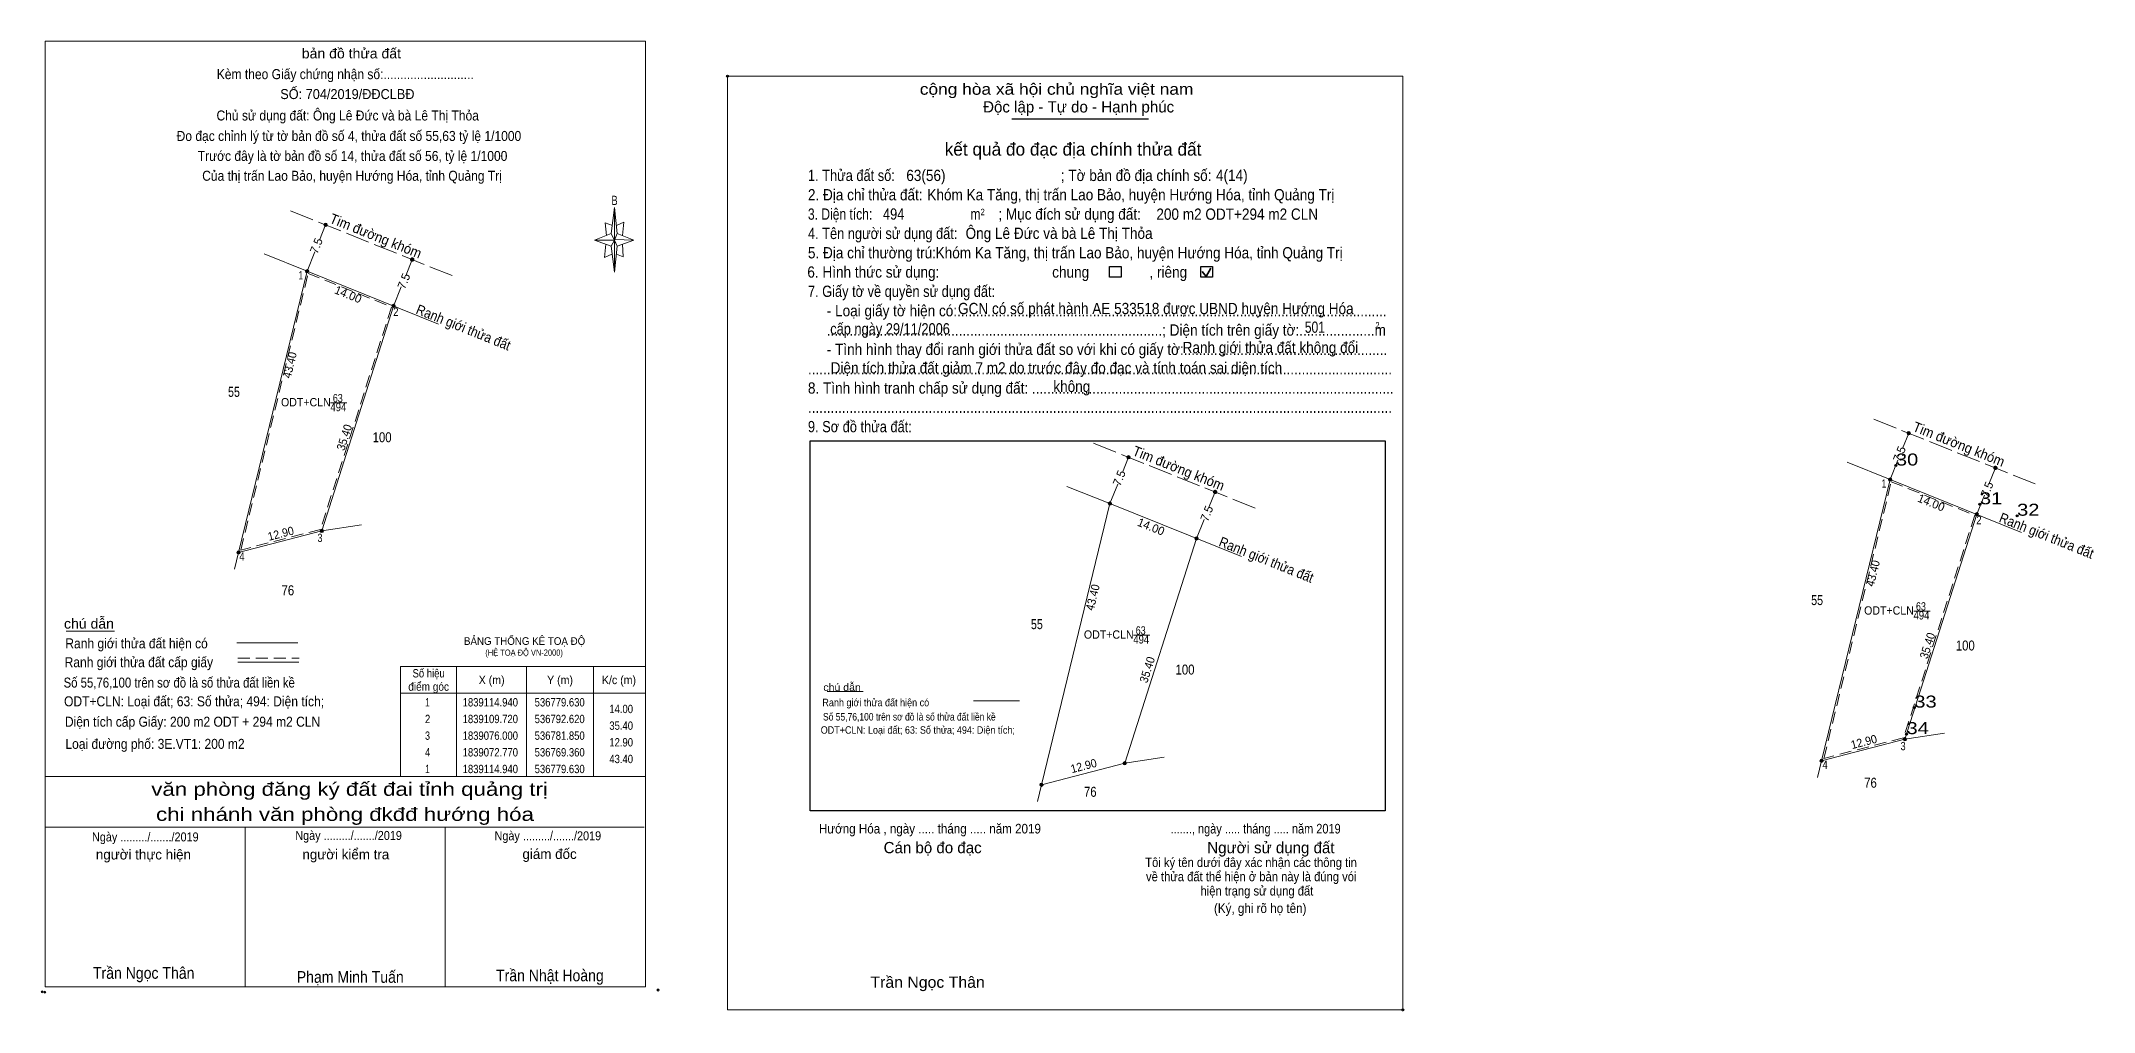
# Model space of a CAD drawing. Header units: metres. Extents: x 536365 to 537455, y 1836570 to 1839181.
# Drawn here: x 536502.3 to 536810.2, y 1839035.1 to 1839180.7 of the extents above; entities that cross this region are included whole.
import ezdxf
from ezdxf.enums import TextEntityAlignment as Align

# ---------------------------------------------------------------- set-up
doc = ezdxf.new("R2010")
doc.units = ezdxf.units.M
doc.header["$LTSCALE"] = 0.6
doc.header["$PDMODE"] = 32
doc.header["$PDSIZE"] = 0.3
doc.linetypes.add('LONG_DASHED', pattern=[7.5, 6, -1.5])
doc.linetypes.add('MEDIUM_DASHED', pattern=[4.5, 3, -1.5])
for name, color, linetype, lineweight in [('1', 7, 'Continuous', 13), ('10', 7, 'Continuous', 13), ('17', 7, 'Continuous', 13), ('2', 7, 'Continuous', 25), ('22', 7, 'LONG_DASHED', 13), ('23', 7, 'Continuous', 13), ('5', 7, 'Continuous', 13), ('6', 7, 'Continuous', 13), ('63', 7, 'Continuous', 13)]:
    doc.layers.add(name, color=color, linetype=linetype, lineweight=lineweight)
doc.layers.add('12', color=7, linetype='Continuous')
doc.layers.add('7', color=7, linetype='Continuous')

msp = doc.modelspace()

# ---------------------------------------------------------------- texts
at = {"layer": '1', "width": 0.95}
for p in [(536552.2606, 1839150.776), (536789.6606, 1839119.546), (536672.6606, 1839115.936)]:
    msp.add_text('Tim đường khóm', height=1.5, rotation=338.125, dxfattribs=at).set_placement(p, align=Align.CENTER)
at = {"layer": '1'}
for s, height, width, p in [('55', 1.5, 0.8, (536531.28, 1839127.34)), ('494', 1.25, 0.85, (536546.93, 1839125.18)), ('100', 1.5, 0.85, (536553.495, 1839120.53)), ('55', 1.5, 0.8, (536768.68, 1839096.11)), ('494', 1.25, 0.85, (536784.33, 1839093.95)), ('55', 1.5, 0.8, (536651.68, 1839092.5)), ('494', 1.25, 0.85, (536667.33, 1839090.34)), ('100', 1.5, 0.85, (536790.895, 1839089.3)), ('100', 1.5, 0.85, (536673.895, 1839085.69))]:
    msp.add_text(s, height=height, dxfattribs=dict(at, width=width)).set_placement(p, align=Align.CENTER)
for s, height, width, p in [('BẢNG THỐNG KÊ TOẠ ĐỘ ', 1.15, 0.95, (536565.77, 1839090.14)), ('(HỆ TOẠ ĐỘ VN-2000)', 0.93, 0.9, (536568.97, 1839088.52))]:
    msp.add_text(s, height=height, dxfattribs=dict(at, width=width)).set_placement(p)
at = {"layer": '10'}
for s, width, p in [('ODT+CLN', 0.95, (536542.06, 1839125.91)), ('63', 0.8, (536546.85, 1839126.52)), ('ODT+CLN', 0.95, (536779.46, 1839094.68)), ('63', 0.8, (536784.25, 1839095.29)), ('ODT+CLN', 0.95, (536662.46, 1839091.07)), ('63', 0.8, (536667.25, 1839091.68))]:
    msp.add_text(s, height=1.25, dxfattribs=dict(at, width=width)).set_placement(p, align=Align.CENTER)
at = {"layer": '12', "width": 1.25}
for s, p in [('30', (536780.5, 1839117.04)), ('31', (536793.1, 1839111.22)), ('32', (536798.67, 1839109.51)), ('33', (536783.26, 1839080.74)), ('34', (536782.09, 1839076.76))]:
    msp.add_text(s, height=1.8, dxfattribs=at).set_placement(p)
at = {"layer": '2'}
for s, height, width, p in [('cộng hòa xã hội chủ nghĩa việt nam', 1.69, 1.15, (536634.12, 1839172.64)), ('1. Thửa đất số:', 1.69, 0.85, (536617.35, 1839159.7)), ('63(56)', 1.69, 0.9, (536632.1, 1839159.7)), ('; Tờ bản đồ địa chính số:', 1.69, 0.9, (536655.27, 1839159.7)), ('4(14)', 1.69, 0.9, (536678.54, 1839159.72)), ('2. Địa chỉ thửa đất:', 1.69, 0.9, (536617.35, 1839156.8)), ('Khóm Ka Tăng, thị trấn Lao Bảo, huyện Hướng Hóa, tỉnh Quảng Trị', 1.69, 0.9, (536635.26, 1839156.8)), ('3. Diện tích:', 1.69, 0.8, (536617.35, 1839153.9)), ('494', 1.69, 0.85, (536628.6, 1839153.91)), ('m', 1.69, 0.8, (536641.71, 1839153.9)), ('2', 0.9657, 0.8, (536643.24, 1839154.58)), ('; Mục đích sử dụng đất:', 1.69, 0.9, (536645.9, 1839153.9)), ('200 m2 ODT+294 m2 CLN', 1.69, 0.9, (536669.6, 1839153.89)), ('4. Tên người sử dụng đất:', 1.69, 0.85, (536617.35, 1839151)), ('Ông Lê Đức và bà Lê Thị Thỏa', 1.69, 0.9, (536640.99, 1839151.02)), ('5. Địa chỉ thường trú:', 1.69, 0.9, (536617.35, 1839148.1)), ('Khóm Ka Tăng, thị trấn Lao Bảo, huyện Hướng Hóa, tỉnh Quảng Trị', 1.69, 0.9, (536636.5, 1839148.1)), ('6. Hình thức sử dụng:', 1.69, 0.9, (536617.26, 1839145.21)), ('7. Giấy tờ về quyền sử dụng đất:', 1.69, 0.85, (536617.35, 1839142.32)), ('chung                , riêng', 1.69, 0.9, (536653.98, 1839145.21)), ('     - Loại giấy tờ hiện có:..................................................................................................................', 1.69, 0.9, (536617.35, 1839139.41)), ('GCN có số phát hành AE 533518 được UBND huyện Hướng Hóa ', 1.69, 0.9, (536639.86, 1839139.74)), ('     .........................................................................................; Diện tích trên giấy tờ:....................m', 1.69, 0.9, (536617.35, 1839136.51)), (' cấp ngày 29/11/2006', 1.69, 0.85, (536620.16, 1839136.69)), ('501', 1.69, 0.8, (536691.86, 1839136.94)), ('2', 0.9657, 0.8, (536702.45, 1839137.58)), ('     - Tình hình thay đổi ranh giới thửa đất so với khi có giấy tờ:......................................................', 1.69, 0.9, (536617.35, 1839133.62)), ('Ranh giới thửa đất không đổi', 1.69, 0.9, (536673.54, 1839133.89)), ('Diện tích thửa đất giảm 7 m2 do trước đây đo đạc và tính toán sai diện tích', 1.69, 0.9, (536620.76, 1839130.84)), ('8. Tình hình tranh chấp sử dụng đất: ................................................................................................', 1.69, 0.9, (536617.35, 1839127.82)), ('...........................................................................................................................................................', 1.69, 0.9, (536617.35, 1839130.72)), ('không', 1.69, 0.9, (536654.15, 1839128.06)), ('9. Sơ đồ thửa đất:', 1.69, 0.85, (536617.35, 1839122.03)), ('...........................................................................................................................................................', 1.69, 0.9, (536617.35, 1839124.93)), ('Hướng Hóa , ngày ..... tháng ..... năm 2019', 1.447, 0.9, (536619, 1839061.86)), ('......., ngày ..... tháng ..... năm 2019', 1.447, 0.85, (536671.73, 1839061.86)), ('(Ký, ghi rõ họ tên)', 1.449, 0.9, (536678.24, 1839049.93)), ('Trần Ngọc Thân', 1.69, 1.05, (536626.72, 1839038.72))]:
    msp.add_text(s, height=height, dxfattribs=dict(at, width=width)).set_placement(p)
for s, p in [('Độc lập - Tự do - Hạnh phúc', (536643.62, 1839169.98)), ('Cán bộ đo đạc', (536628.7, 1839058.9)), ('Người sử dụng đất', (536677.23, 1839058.9))]:
    msp.add_text(s, height=1.69, dxfattribs=at).set_placement(p)
for s, height, p in [('kết quả đo đạc địa chính thửa đất', 1.932, (536657.105, 1839163.51)), ('.', 0.4829, (536706.4989, 1839035.1))]:
    msp.add_text(s, height=height, dxfattribs=at).set_placement(p, align=Align.CENTER)
at = {"layer": '2', "width": 0.9}
for s, p in [('Tôi ký tên dưới đây xác nhận các thông tin', (536683.8, 1839056.83)), ('về thửa đất thể hiện ở bản này là đúng vói', (536683.825, 1839054.7)), ('hiện trạng sử dụng đất', (536684.675, 1839052.56))]:
    msp.add_text(s, height=1.396, dxfattribs=at).set_placement(p, align=Align.CENTER)
at = {"layer": '5'}
for s, height, width, p in [('bản đồ thửa đất', 1.5, 1.05, (536548.89, 1839178.09)), ('Kèm theo Giấy chứng nhận số:...........................', 1.5, 0.9, (536547.97, 1839174.98)), ('SỐ: 704/2019/ĐĐCLBĐ', 1.5, 0.95, (536548.285, 1839171.99)), ('Chủ sử dụng đất: Ông Lê Đức và bà Lê Thị Thỏa', 1.5, 0.9, (536548.335, 1839168.78)), ('Đo đạc chỉnh lý từ tờ bản đồ số 4, thửa đất số 55,63 tỷ lệ 1/1000 ', 1.5, 0.9, (536548.77, 1839165.71)), ('Trước đây là tờ bản đồ số 14, thửa đất số 56, tỷ lệ 1/1000', 1.5, 0.9, (536549.06, 1839162.71)), ('Của thị trấn Lao Bảo, huyện Hướng Hóa, tỉnh Quảng Trị', 1.5, 0.9, (536548.985, 1839159.74)), ('B', 1.378, 0.75, (536588.35, 1839156.11)), ('văn phòng đăng ký đất đai tỉnh quảng trị', 2, 1.25, (536548.615, 1839067.51)), ('chi nhánh văn phòng đkđđ hướng hóa', 2, 1.25, (536547.925, 1839063.75)), ('Ngày ........./......./2019', 1.35, 0.9, (536517.985, 1839060.67)), ('Ngày ........./......./2019', 1.35, 0.9, (536548.465, 1839060.89)), ('Ngày ........./......./2019', 1.35, 0.9, (536578.345, 1839060.84)), ('Trần Ngọc Thân', 1.75, 0.9, (536517.74, 1839040.07)), ('Phạm Minh Tuấn', 1.75, 0.9, (536548.715, 1839039.47)), ('Trần Nhật Hoàng', 1.75, 0.9, (536578.655, 1839039.7))]:
    msp.add_text(s, height=height, dxfattribs=dict(at, width=width)).set_placement(p, align=Align.CENTER)
for s, p in [('người thực hiện', (536517.7, 1839057.96)), ('người kiểm tra', (536548.055, 1839057.98)), ('giám đốc', (536578.605, 1839058.04))]:
    msp.add_text(s, height=1.5, dxfattribs=at).set_placement(p, align=Align.CENTER)
at = {"layer": '6'}
for s, height, width, p in [('chú dẫn', 1.5, 1.05, (536505.79, 1839092.58)), ('Ranh giới thửa đất hiện có ', 1.5, 0.9, (536505.99, 1839089.62)), ('Ranh giới thửa đất cấp giấy', 1.5, 0.9, (536505.88, 1839086.8)), ('Số 55,76,100 trên sơ đồ là số thửa đất liền kề', 1.5, 0.85, (536505.73, 1839083.74)), ('ODT+CLN: Loại đất; 63: Số thửa; 494: Diện tích;', 1.5, 0.9, (536505.8, 1839080.93)), ('chú dẫn', 1.125, 1.05, (536619.66, 1839083.22)), ('Diện tích cấp Giấy: 200 m2 ODT + 294 m2 CLN', 1.5, 0.9, (536505.93, 1839077.87)), ('Ranh giới thửa đất hiện có ', 1.125, 0.9, (536619.51, 1839080.94)), ('Số 55,76,100 trên sơ đồ là số thửa đất liền kề', 1.12, 0.85, (536619.61, 1839078.8)), ('ODT+CLN: Loại đất; 63: Số thửa; 494: Diện tích;', 1.12, 0.9, (536619.27, 1839076.82)), ('Loại đường phố: 3E.VT1: 200 m2', 1.5, 0.9, (536506, 1839074.55))]:
    msp.add_text(s, height=height, dxfattribs=dict(at, width=width)).set_placement(p)
at = {"layer": '63'}
for s, rotation, p in [('7.5', 68.128, (536544.2065, 1839149.7672)), ('7.5', 68.156, (536557.336, 1839144.4575)), ('14.00', 338.107, (536548.167, 1839142.1197)), ('7.5', 68.128, (536781.6065, 1839118.5372)), ('7.5', 68.128, (536664.6065, 1839114.9272)), ('7.5', 68.156, (536794.736, 1839113.2275)), ('7.5', 68.156, (536677.736, 1839109.6175)), ('14.00', 338.107, (536785.567, 1839110.8897)), ('14.00', 338.107, (536668.567, 1839107.2797))]:
    msp.add_text(s, height=1.25, rotation=rotation, dxfattribs=at).set_placement(p, align=Align.CENTER)
for s, width, p in [(' 1', 0.75, (536541.65, 1839144.94)), (' 2', 0.85, (536555.95, 1839139.47)), (' 1', 0.75, (536779.05, 1839113.71)), (' 2', 0.85, (536793.35, 1839108.24)), (' 3', 0.8, (536544.55, 1839105.57)), (' 4', 0.85, (536532.87, 1839102.77)), ('14.00', 0.85, (536591.12, 1839079.91)), ('35.40', 0.85, (536591.12, 1839077.41)), ('43.40', 0.85, (536591.12, 1839072.41)), ('12.90', 0.85, (536591.12, 1839074.91)), (' 3', 0.8, (536781.95, 1839074.34)), (' 4', 0.85, (536770.27, 1839071.54))]:
    msp.add_text(s, height=1.25, dxfattribs=dict(at, width=width)).set_placement(p, align=Align.RIGHT)
for s, height, rotation, width, p in [('Ranh giới thửa đất', 1.5, 338.108, 0.9, (536565.4154, 1839137.059)), ('43.40', 1.25, 76.313, 0.95, (536540.2557, 1839131.9621)), ('35.40', 1.25, 72.287, 0.95, (536548.4232, 1839121.0698)), ('12.90', 1.25, 14.499, 0.95, (536538.4535, 1839106.2348)), ('Ranh giới thửa đất', 1.5, 338.108, 0.9, (536802.8154, 1839105.829)), ('Ranh giới thửa đất', 1.5, 338.108, 0.9, (536685.8154, 1839102.219)), ('43.40', 1.25, 76.313, 0.95, (536777.6557, 1839100.7321)), ('43.40', 1.25, 76.313, 0.95, (536660.6557, 1839097.1221)), ('35.40', 1.25, 72.287, 0.95, (536785.8232, 1839089.8398)), ('35.40', 1.25, 72.287, 0.95, (536668.8232, 1839086.2298)), ('12.90', 1.25, 14.499, 0.95, (536775.8535, 1839075.0048)), ('12.90', 1.25, 14.499, 0.95, (536658.8535, 1839071.3948))]:
    msp.add_text(s, height=height, rotation=rotation, dxfattribs=dict(at, width=width)).set_placement(p, align=Align.CENTER)
for s, height, width, p in [('76', 1.5, 0.85, (536539.355, 1839097.58)), ('Số hiệu', 1.25, 0.85, (536560.47, 1839085.26)), ('điểm góc', 1.25, 0.9, (536560.47, 1839083.26)), ('X (m)', 1.25, 0.95, (536569.92, 1839084.26)), ('Y (m)', 1.25, 0.95, (536580.175, 1839084.26)), ('K/c (m)', 1.25, 0.95, (536589.015, 1839084.26)), (' 2', 1.25, 0.85, (536560.125, 1839078.41)), (' 1', 1.25, 0.75, (536560.12, 1839080.91)), ('1839114.940', 1.25, 0.85, (536569.72, 1839080.91)), ('1839109.720', 1.25, 0.85, (536569.72, 1839078.41)), ('536779.630', 1.25, 0.85, (536580.12, 1839080.91)), ('536792.620', 1.25, 0.85, (536580.12, 1839078.41)), (' 3', 1.25, 0.8, (536560.115, 1839075.91)), ('1839076.000', 1.25, 0.85, (536569.72, 1839075.91)), ('536781.850', 1.25, 0.85, (536580.12, 1839075.91)), (' 4', 1.25, 0.85, (536560.12, 1839073.41)), ('1839072.770', 1.25, 0.85, (536569.72, 1839073.41)), ('536769.360', 1.25, 0.85, (536580.12, 1839073.41)), (' 1', 1.25, 0.75, (536560.12, 1839070.91)), ('1839114.940', 1.25, 0.85, (536569.72, 1839070.91)), ('536779.630', 1.25, 0.85, (536580.12, 1839070.91)), ('76', 1.5, 0.85, (536659.685, 1839067.36)), ('76', 1.5, 0.85, (536776.685, 1839068.72))]:
    msp.add_text(s, height=height, dxfattribs=dict(at, width=width)).set_placement(p, align=Align.CENTER)

# ---------------------------------------------------------------- hatches: boundary and pattern name
at = {"layer": '1'}
for points in [[(536542.484, 1839146.1805, 1), (536541.984, 1839146.1805, 1)], [(536555.474, 1839140.9605, 1), (536554.974, 1839140.9605, 1)], [(536779.88, 1839114.94, 1), (536779.38, 1839114.94, 1)], [(536662.88, 1839111.33, 1), (536662.38, 1839111.33, 1)], [(536544.704, 1839107.2405, 1), (536544.204, 1839107.2405, 1)], [(536792.87, 1839109.72, 1), (536792.37, 1839109.72, 1)], [(536532.214, 1839104.0105, 1), (536531.714, 1839104.0105, 1)], [(536675.87, 1839106.11, 1), (536675.37, 1839106.11, 1)], [(536782.1, 1839076, 1), (536781.6, 1839076, 1)], [(536665.1, 1839072.39, 1), (536664.6, 1839072.39, 1)], [(536769.61, 1839072.77, 1), (536769.11, 1839072.77, 1)], [(536652.61, 1839069.16, 1), (536652.11, 1839069.16, 1)]]:
    msp.add_hatch(color=256, dxfattribs=at).paths.add_polyline_path(points)
at = {"layer": '23'}
for points in [[(536545.274, 1839153.1305, 1), (536544.774, 1839153.1305, 1)], [(536558.264, 1839147.9205, 1), (536557.764, 1839147.9205, 1)], [(536782.67, 1839121.89, 1), (536782.17, 1839121.89, 1)], [(536665.67, 1839118.28, 1), (536665.17, 1839118.28, 1)], [(536795.66, 1839116.68, 1), (536795.16, 1839116.68, 1)], [(536678.66, 1839113.07, 1), (536678.16, 1839113.07, 1)]]:
    msp.add_hatch(color=256, dxfattribs=at).paths.add_polyline_path(points)

# ---------------------------------------------------------------- linework, layer by layer
at = {"layer": '1'}
for p, q in [((536558.01, 1839147.92), (536557.03, 1839145.48)), ((536556.36, 1839143.81), (536555.22, 1839140.96)), ((536795.41, 1839116.68), (536794.43, 1839114.24)), ((536678.41, 1839113.07), (536677.43, 1839110.63)), ((536793.76, 1839112.57), (536792.62, 1839109.72)), ((536676.76, 1839108.96), (536675.62, 1839106.11))]:
    msp.add_line(p, q, dxfattribs=at)
at = {"layer": '1', "linetype": 'MEDIUM_DASHED'}
for points in [[(536542.4, 1839145.84), (536554.91, 1839140.81), (536544.25, 1839107.45), (536532.3, 1839104.36)], [(536779.8, 1839114.6), (536792.31, 1839109.57), (536781.65, 1839076.21), (536769.7, 1839073.12)]]:
    msp.add_lwpolyline(points, close=True, dxfattribs=at)
at = {"layer": '1'}
for centre in [(536542.234, 1839146.1805), (536555.224, 1839140.9605), (536779.63, 1839114.94), (536662.63, 1839111.33), (536544.454, 1839107.2405), (536792.62, 1839109.72), (536531.964, 1839104.0105), (536675.62, 1839106.11), (536781.85, 1839076), (536664.85, 1839072.39), (536769.36, 1839072.77), (536652.36, 1839069.16)]:
    msp.add_circle(centre, 0.25, dxfattribs=at)
at = {"layer": '10'}
for p, q in [((536544.45, 1839107.24), (536555.22, 1839140.96)), ((536544.45, 1839107.24), (536550.38, 1839108.16)), ((536781.85, 1839076), (536792.62, 1839109.72)), ((536664.85, 1839072.39), (536675.62, 1839106.11)), ((536531.35, 1839101.52), (536531.96, 1839104.01)), ((536781.85, 1839076), (536787.78, 1839076.92)), ((536664.85, 1839072.39), (536670.78, 1839073.31)), ((536768.75, 1839070.28), (536769.36, 1839072.77)), ((536651.75, 1839066.67), (536652.36, 1839069.16))]:
    msp.add_line(p, q, dxfattribs=at)
for points in [[(536542.23, 1839146.18), (536531.96, 1839104.01), (536544.45, 1839107.24)], [(536779.63, 1839114.94), (536769.36, 1839072.77), (536781.85, 1839076)], [(536662.63, 1839111.33), (536652.36, 1839069.16), (536664.85, 1839072.39)]]:
    msp.add_lwpolyline(points, dxfattribs=at)
at = {"layer": '17'}
for p, q in [((536506.12, 1839092.2), (536513.36, 1839092.2)), ((536620.21, 1839083.15), (536625.64, 1839083.15))]:
    msp.add_line(p, q, dxfattribs=at)
at = {"layer": '2'}
for p, q in [((536647.93, 1839169.02), (536668.41, 1839169.02)), ((536617.7, 1839120.73), (536703.9, 1839120.73)), ((536703.9, 1839120.73), (536703.9, 1839065.24))]:
    msp.add_line(p, q, dxfattribs=at)
at = {"layer": '2', "lineweight": 35}
for p, q in [((536676.49, 1839146.13), (536677.07, 1839145.38)), ((536677.07, 1839145.38), (536677.77, 1839146.64))]:
    msp.add_line(p, q, dxfattribs=at)
at = {"layer": '2', "lineweight": 13}
msp.add_lwpolyline([(536605.28, 1839175.44), (536706.54, 1839175.44), (536706.54, 1839035.4), (536605.28, 1839035.4)], close=True, dxfattribs=at)
at = {"layer": '2'}
for points in [[(536662.58, 1839146.88), (536664.32, 1839146.88), (536664.32, 1839145.26), (536662.58, 1839145.26)], [(536676.26, 1839146.88), (536678, 1839146.88), (536678, 1839145.26), (536676.26, 1839145.26)]]:
    msp.add_lwpolyline(points, close=True, dxfattribs=at)
msp.add_lwpolyline([(536703.9, 1839065.24), (536617.7, 1839065.24), (536617.7, 1839120.73)], dxfattribs=at)
for p in [(536605.28, 1839175.44), (536706.54, 1839035.4)]:
    msp.add_point(p, dxfattribs=at)
at = {"layer": '22'}
for p, q in [((536564, 1839145.51), (536539.21, 1839155.46)), ((536801.4, 1839114.27), (536776.61, 1839124.22)), ((536684.4, 1839110.66), (536659.61, 1839120.61))]:
    msp.add_line(p, q, dxfattribs=at)
at = {"layer": '23'}
for p, q in [((536545.02, 1839153.13), (536544.1, 1839150.85)), ((536542.23, 1839146.17), (536535.79, 1839148.76)), ((536543.4, 1839149.09), (536542.23, 1839146.18)), ((536561.94, 1839138.26), (536542.23, 1839146.18)), ((536782.42, 1839121.89), (536781.5, 1839119.61)), ((536665.42, 1839118.28), (536664.5, 1839116)), ((536779.63, 1839114.93), (536773.19, 1839117.52)), ((536780.8, 1839117.85), (536779.63, 1839114.94)), ((536662.63, 1839111.32), (536656.19, 1839113.91)), ((536663.8, 1839114.24), (536662.63, 1839111.33)), ((536799.34, 1839107.02), (536779.63, 1839114.94)), ((536682.34, 1839103.41), (536662.63, 1839111.33))]:
    msp.add_line(p, q, dxfattribs=at)
for centre in [(536545.024, 1839153.1305), (536782.42, 1839121.89), (536665.42, 1839118.28)]:
    msp.add_circle(centre, 0.25, dxfattribs=at)
at = {"layer": '23', "linetype": 'LONG_DASHED'}
for centre in [(536558.014, 1839147.9205), (536795.41, 1839116.68), (536678.41, 1839113.07)]:
    msp.add_circle(centre, 0.25, dxfattribs=at)
at = {"layer": '5'}
for p, q in [((536587.84, 1839151.83), (536588.34, 1839155.73)), ((536587.84, 1839149.93), (536585.34, 1839150.83)), ((536588.74, 1839151.83), (536591.24, 1839150.83)), ((536588.74, 1839149.93), (536588.34, 1839146.03)), ((536589.64, 1839148.33), (536588.64, 1839148.73)), ((536589.54, 1839150.23), (536589.64, 1839148.33)), ((536502.97, 1839070.39), (536592.97, 1839070.39)), ((536502.97, 1839062.79), (536592.77, 1839062.79)), ((536502.97, 1839062.79), (536592.77, 1839062.79)), ((536502.97, 1839062.79), (536592.77, 1839062.79)), ((536532.97, 1839038.89), (536532.97, 1839062.79)), ((536562.97, 1839038.89), (536562.97, 1839062.79))]:
    msp.add_line(p, q, dxfattribs=at)
for points in [[(536502.97, 1839180.69), (536592.97, 1839180.69), (536592.97, 1839038.89), (536502.97, 1839038.89)], [(536588.34, 1839155.73), (536588.74, 1839151.83), (536588.34, 1839150.83)], [(536588.34, 1839150.83), (536585.34, 1839150.83), (536587.84, 1839151.83), (536588.74, 1839149.93), (536591.24, 1839150.83), (536588.34, 1839150.93)], [(536588.34, 1839150.83), (536588.34, 1839146.03), (536587.84, 1839149.93)]]:
    msp.add_lwpolyline(points, close=True, dxfattribs=at)
for points in [[(536588.04, 1839153.03), (536586.94, 1839153.43), (536587.14, 1839151.53)], [(536588.64, 1839153.03), (536589.74, 1839153.53), (536589.54, 1839151.53)], [(536588.34, 1839150.83), (536587.84, 1839151.83), (536585.34, 1839150.83)], [(536588.34, 1839150.83), (536588.74, 1839149.93), (536591.24, 1839150.83)], [(536587.04, 1839150.23), (536586.84, 1839148.23), (536587.94, 1839148.73)], [(536592.97, 1839038.89), (536502.97, 1839038.89), (536502.97, 1839062.79)]]:
    msp.add_lwpolyline(points, dxfattribs=at)
for p in [(536502.5, 1839038.12), (536502.9, 1839038.05)]:
    msp.add_point(p, dxfattribs=at)
at = {"layer": '6'}
for p, q in [((536531.72, 1839090.46), (536540.86, 1839090.46)), ((536531.86, 1839087.53), (536541, 1839087.53)), ((536642.2, 1839081.77), (536649.05, 1839081.77))]:
    msp.add_line(p, q, dxfattribs=at)
at = {"layer": '6', "linetype": 'MEDIUM_DASHED'}
msp.add_line((536531.86, 1839088.15), (536541.06, 1839088.15), dxfattribs=at)
at = {"layer": '6'}
msp.add_point((536594.87, 1839038.39), dxfattribs=at)
at = {"layer": '63'}
for p, q in [((536545.77, 1839126.45), (536548.22, 1839126.45)), ((536783.17, 1839095.21), (536785.62, 1839095.21)), ((536666.17, 1839091.6), (536668.62, 1839091.6)), ((536564.67, 1839086.89), (536564.67, 1839070.39)), ((536575.17, 1839086.89), (536575.17, 1839070.39)), ((536585.17, 1839086.89), (536585.17, 1839070.39)), ((536556.27, 1839082.89), (536592.97, 1839082.89))]:
    msp.add_line(p, q, dxfattribs=at)
msp.add_lwpolyline([(536556.27, 1839086.89), (536592.97, 1839086.89), (536592.97, 1839070.39), (536556.27, 1839070.39)], close=True, dxfattribs=at)
at = {"layer": '7'}
for p in [(536780.5, 1839117.04), (536793.1, 1839111.22), (536798.67, 1839109.51), (536783.26, 1839080.74), (536782.09, 1839076.76)]:
    msp.add_point(p, dxfattribs=at)

msp.set_redraw_order([(e.dxf.handle, doc.entitydb.next_handle()) for e in msp.query("TEXT MTEXT ATTDEF DIMENSION ARC_DIMENSION")])  # texts and dimensions are drawn at this point

doc.saveas('drawing.dxf')
